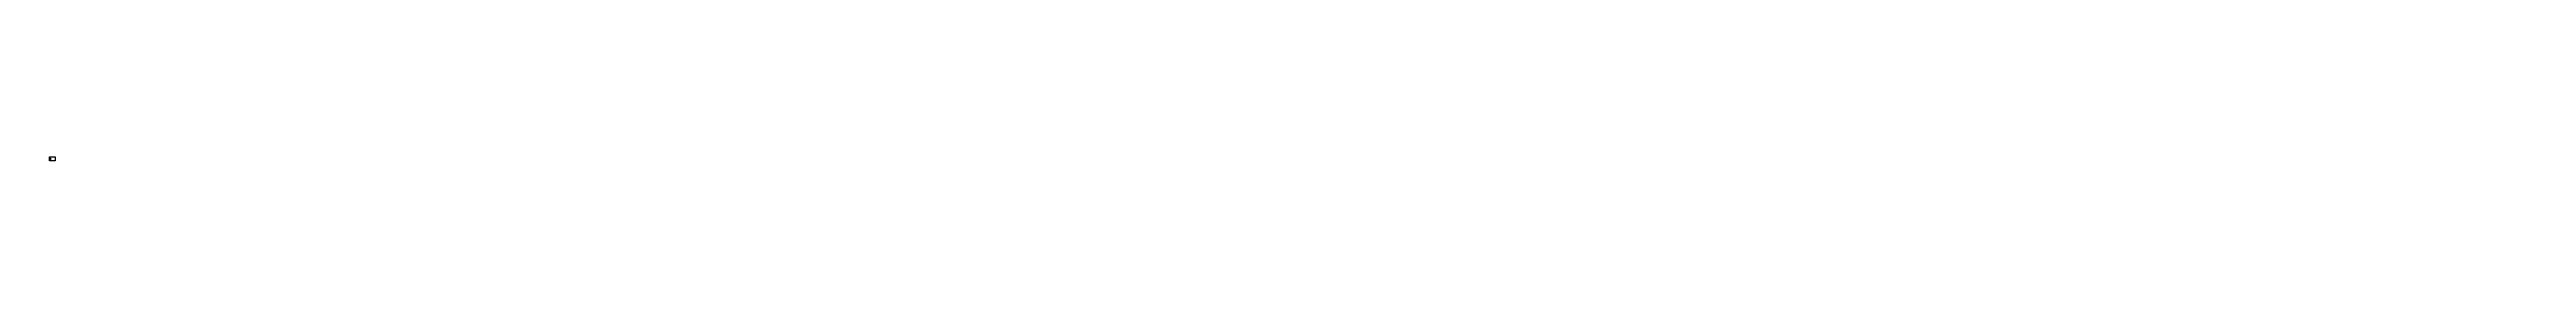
# Model space of a CAD drawing. Header units: millimetres. Extents: x -2825 to 30098, y -1816 to 5947.
# Drawn here: x -1167 to 30098, y -1155 to -1063 of the extents above; entities that cross this region are included whole.
import ezdxf

# ---------------------------------------------------------------- set-up
doc = ezdxf.new("R2010")
doc.units = ezdxf.units.MM
doc.layers.add('Забудова', color=40, linetype='Continuous', lineweight=40)
doc.layers.add('Пішохідні переходи', color=7, linetype='Continuous')
doc.layers.add('Трава', color=80, linetype='Continuous')
doc.styles.add('natasha', font='times.ttf', dxfattribs={"height": 2.5})
doc.styles.get("Standard").update_dxf_attribs({"font": 'arial.ttf'})
doc.styles.add('стиль1', font='isocpeui.ttf')

# ---------------------------------------------------------------- blocks, each defined once
blk = doc.blocks.new('3-13')
h = blk.add_hatch(color=1)
edge = h.paths.add_edge_path(flags=16)
edge.add_arc((4, 0), 2.8, 0, 360)
edge = h.paths.add_edge_path()
edge.add_arc((4, 0), 3.27, 0, 360)
blk.add_hatch(color=7).paths.add_polyline_path([(3, -1), (3, -1), (4, -1), (4, -2), (4, -2), (4, -1), (4, -1), (3, -1), (3, -1), (3, -1), (3, -2), (3, -2)])
at = {"color": 1}
blk.add_circle((3, 0), 3.5, dxfattribs=at)
at = {"color": 7}
for points in [[(3, 3), (4, 3), (3, 2)], [(3, -3), (4, -3), (3, -2)]]:
    blk.add_solid(points, dxfattribs=at)
at = {"insert": (2, 2), "char_height": 1.5, "attachment_point": 1, "style": 'natasha'}
blk.add_mtext_dynamic_manual_height_columns('4,5', width=3.05, gutter_width=12.5, heights=[0], dxfattribs=at)

msp = doc.modelspace()

# ---------------------------------------------------------------- hatches: boundary and pattern name
h = msp.add_hatch(color=0)
h.dxf.hatch_style = 1
edge = h.paths.add_edge_path()
edge.add_arc((-1156.0503, -1086.96361), 0.4584, 0, 360)
h = msp.add_hatch(color=0)
h.dxf.hatch_style = 1
h.paths.add_polyline_path([(-1155.71511, -1083.32624), (-1155.71511, -1084.52624), (-1153.66511, -1084.52624)])
at = {"layer": 'Трава', "lineweight": 5}
h = msp.add_hatch(dxfattribs=at)
h.set_pattern_fill('GRASS', color=0, scale=0.05)
h.paths.add_polyline_path([(-1152.94011, -1090.43748), (-1152.94011, -1088.68748), (-1156.44011, -1088.68748), (-1156.44011, -1090.43748)])

# ---------------------------------------------------------------- linework, layer by layer
at = {"color": 0}
for points in [[(-1156.44011, -1088.68748), (-1152.94011, -1088.68748), (-1152.94011, -1090.43748), (-1156.44011, -1090.43748)], [(-1155.71511, -1083.32624), (-1153.66511, -1083.32624), (-1153.66511, -1084.52624), (-1155.71511, -1084.52624)]]:
    msp.add_lwpolyline(points, close=True, dxfattribs=at)
msp.add_lwpolyline([(-1155.71511, -1083.32624), (-1153.66511, -1084.52624)], dxfattribs=at)
for centre, radius in [((-1156.0503, -1086.96361), 0.4584), ((-1154.69011, -1080.94873), 1.6941)]:
    msp.add_circle(centre, radius, dxfattribs=at)
at = {"layer": 'Забудова', "color": 0, "lineweight": 15}
msp.add_lwpolyline([(-1154.2192, -1091.6545), (-1154.2192, -1092.64451), (-1154.6463, -1092.64451), (-1154.6463, -1093.18451), (-1155.65785, -1093.18451), (-1155.65785, -1093.67951), (-1156.26478, -1093.67951), (-1156.26478, -1091.6545)], close=True, dxfattribs=at)
at = {"layer": 'Пішохідні переходи', "lineweight": 30}
msp.add_lwpolyline([(-1167.34992, -1063.27525), (-1098.23697, -1063.27525), (-1098.23697, -1114.03604), (-1167.34992, -1114.03604)], close=True, dxfattribs=at)

# ---------------------------------------------------------------- block references
at = {"color": 0, "linetype": 'Continuous', "xscale": 0.5419464918237088, "yscale": 0.5419464918237088, "zscale": 0.5419464918237088}
msp.add_blockref('3-13', (-1156.45216, -1096.0744), dxfattribs=at)

# ---------------------------------------------------------------- texts
at = {"color": 0, "char_height": 1.5, "attachment_point": 5}
for s, insert, width in [('ПК1', (-1153.4771, -1086.77861), 11.6291709), ('- Газон', (-1147.48185, -1089.487), 11.6291709), ('- Порядковий номер входу на перехрестя', (-1130.37402, -1080.81727), 57.436993)]:
    msp.add_mtext(s, dxfattribs=dict(at, insert=insert, width=width))
at = {"color": 0, "insert": (-1155.22454, -1079.86354), "char_height": 2, "width": 0.6372103, "attachment_point": 1, "style": 'стиль1'}
msp.add_mtext('{\\fArial|b0|i0|c0|p34;1}', dxfattribs=at)

doc.saveas('drawing.dxf')
